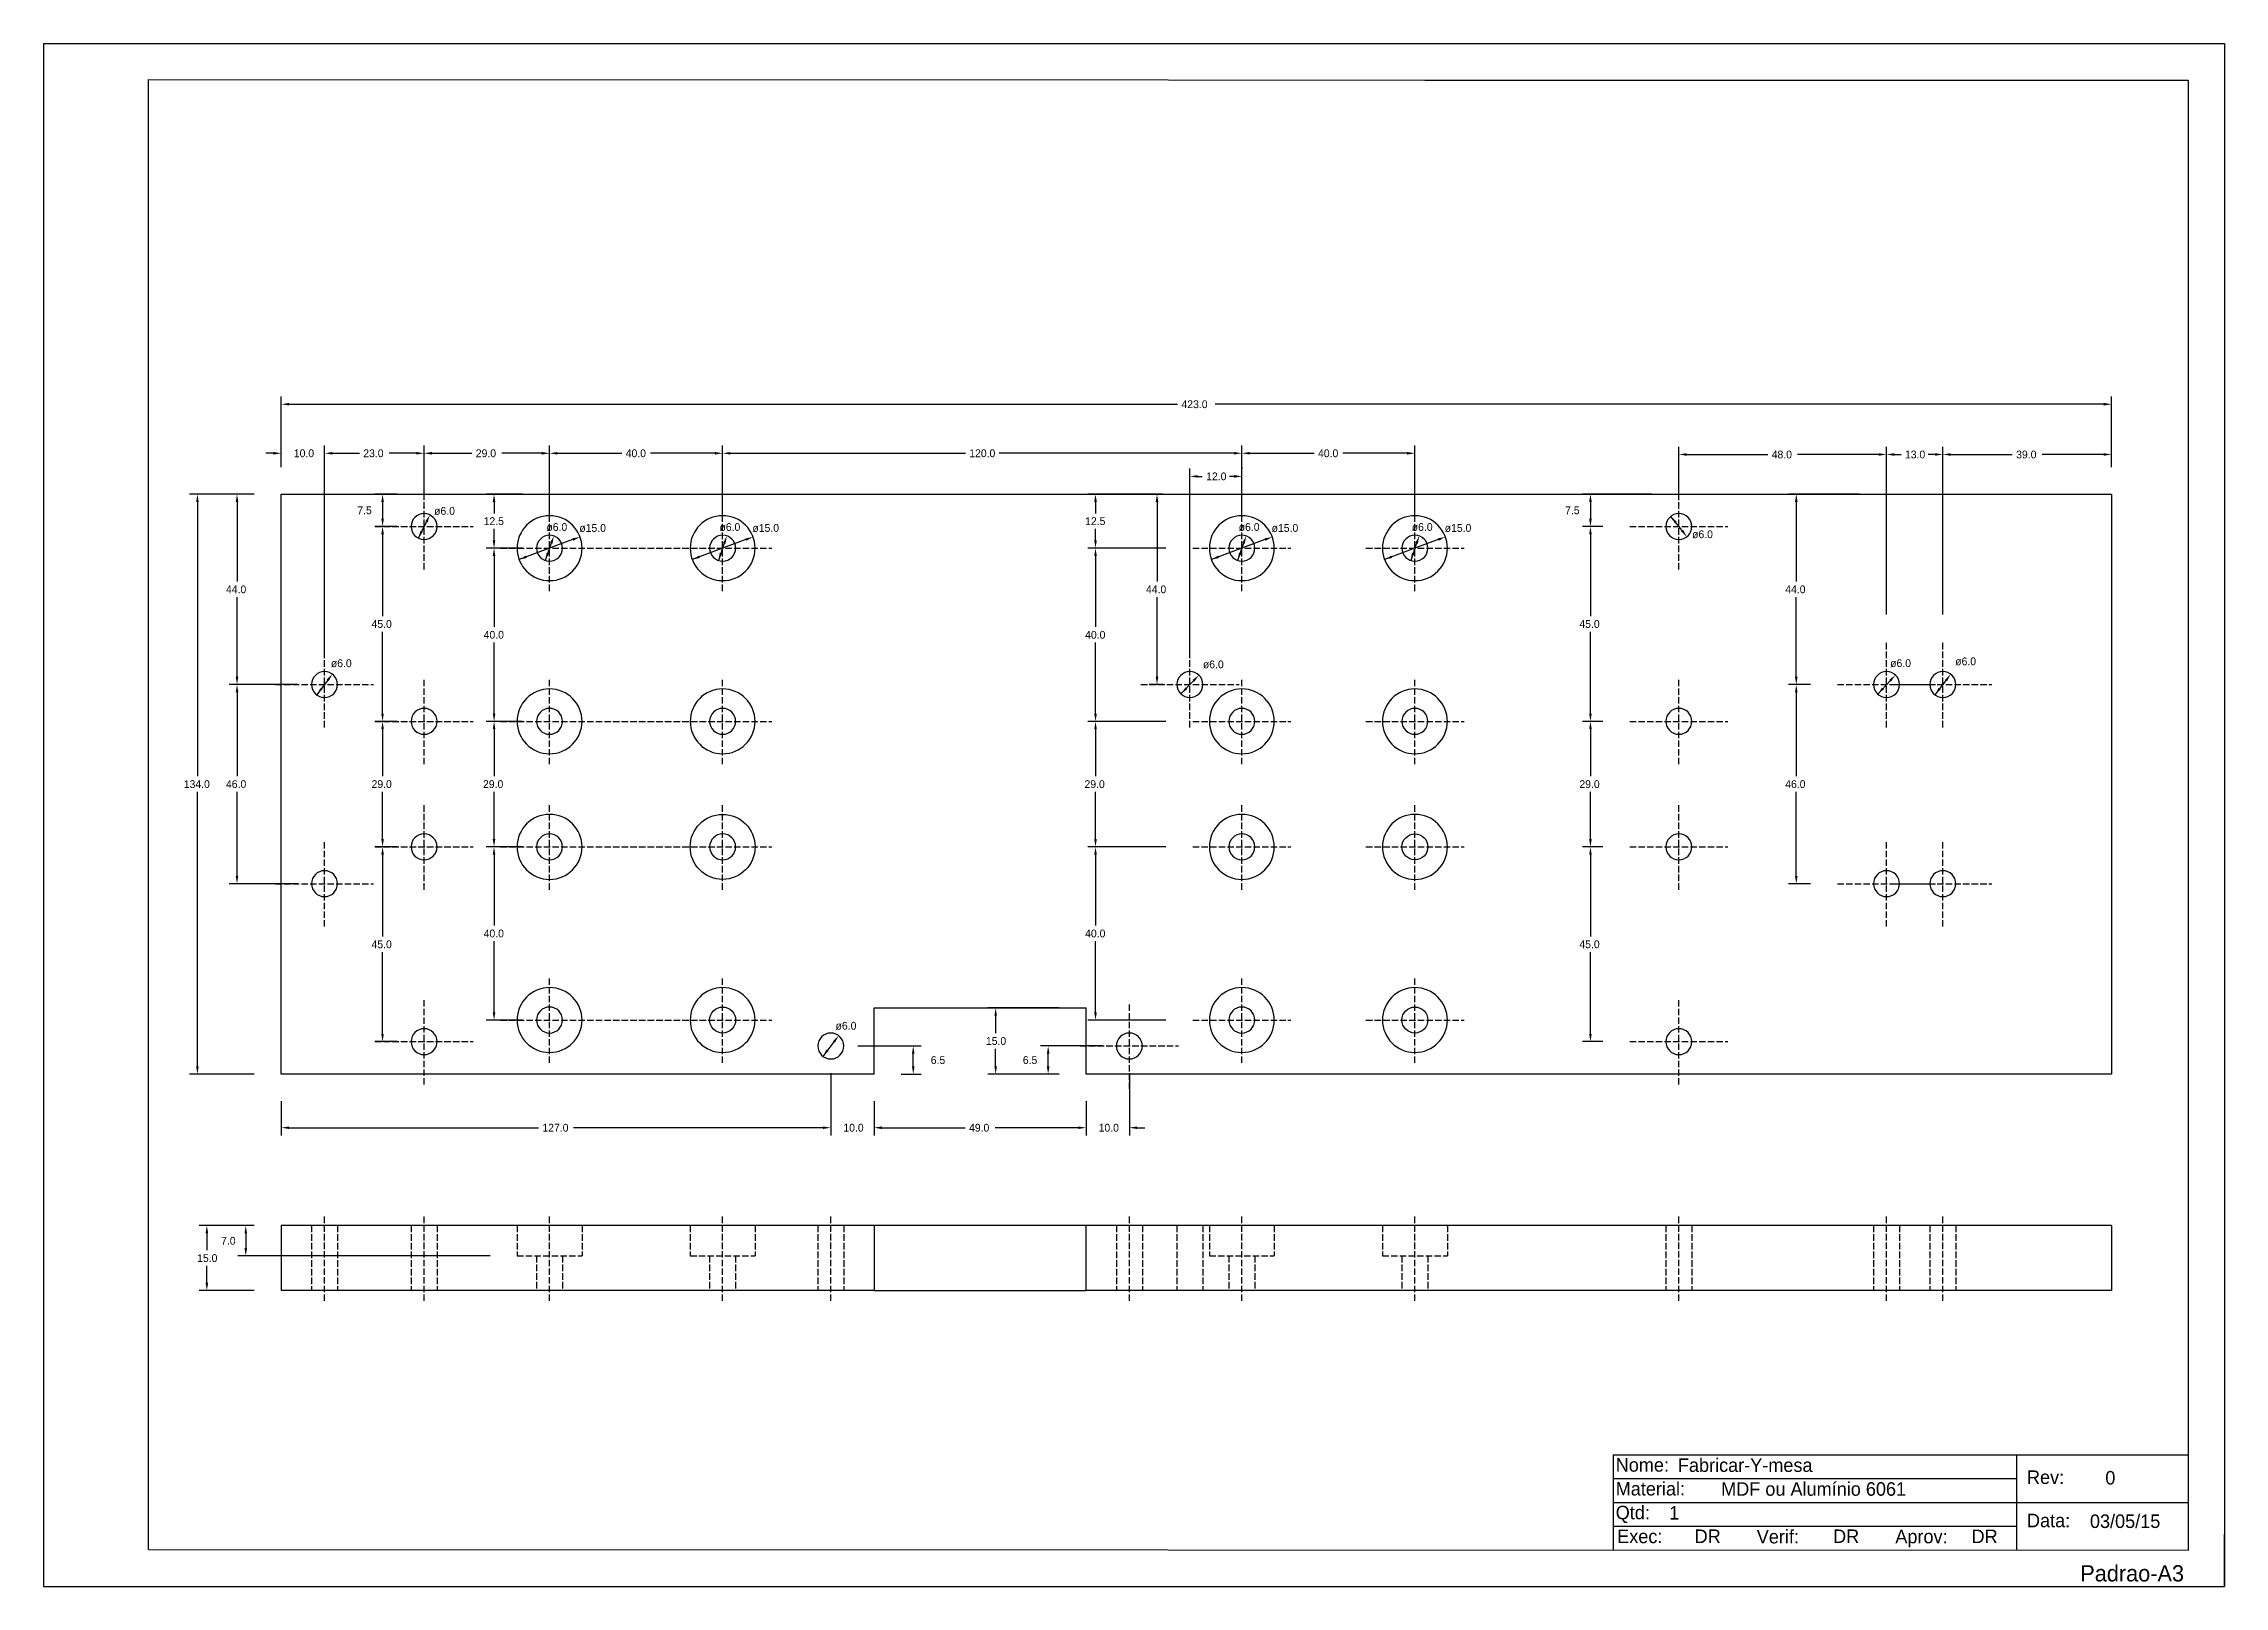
# Model space of a CAD drawing. Extents: x -218 to 449, y -118 to 657.
# Drawn here: x -55 to 449, y -118 to 238 of the extents above; entities that cross this region are included whole.
import ezdxf

# ---------------------------------------------------------------- set-up
doc = ezdxf.new("R2010")
doc.units = 0
for name, pattern in [('AVEVASHORTDASHED', [2, 1.5, -0.5]), ('AVEVASOLID', [2.25, 2.25]), ('AVEVASOLIDXWIDE', [2.25, 2.25])]:
    doc.linetypes.add(name, pattern=pattern)
doc.layers.get('0').update_dxf_attribs({"linetype": 'CONTINUOUS'})
doc.layers.get('DEFPOINTS').update_dxf_attribs({"linetype": 'CONTINUOUS'})
for name, color, linetype in [('-11', 7, 'CONTINUOUS'), ('-300', 7, 'CONTINUOUS'), ('COTAS', 4, 'CONTINUOUS')]:
    doc.layers.add(name, color=color, linetype=linetype)
doc.dimstyles.new('ISO-25', dxfattribs={"dimtxt": 2.5, "dimasz": 2.5, "dimexe": 0.18, "dimexo": 0.625, "dimgap": 0.09, "dimtad": 1, "dimtih": 1, "dimtoh": 1, "dimzin": 0, "dimcen": 0.09, "dimdle": 0.38, "dimazin": 3, "dimtfac": 1, "dimtofl": 0, "dimtmove": 0, "dimatfit": 3})

msp = doc.modelspace()

# ---------------------------------------------------------------- texts
at = {"layer": '-300', "color": 92, "linetype": 'CONTINUOUS'}
for s, p in [('Nome:', (308.4, -91.84)), ('Material:', (308.4, -97.34)), ('Rev:', (403.45, -94.68)), ('Qtd:', (308.4, -102.84)), ('Exec:', (308.74, -108.35)), ('Verif:', (341, -108.41)), ('Aprov:', (373.02, -108.38)), ('Data:', (403.45, -104.68))]:
    msp.add_text(s, height=3.125, dxfattribs=at).set_placement(p)
at = {"layer": '-300', "color": 7, "linetype": 'CONTINUOUS'}
for s, height, p in [('Fabricar-Y-mesa', 3.125, (322.77, -91.9)), ('MDF ou Alumínio 6061', 3.125, (332.77, -97.4)), ('0', 3.13, (421.55, -94.81)), ('1', 3.12, (320.77, -102.9)), ('DR', 3.125, (326.64, -108.32)), ('DR', 3.125, (358.64, -108.32)), ('DR', 3.125, (390.64, -108.35)), ('03/05/15', 3.125, (418, -104.85)), ('Padrao-A3', 3.75, (415.77, -117.2))]:
    msp.add_text(s, height=height, dxfattribs=at).set_placement(p)

# ---------------------------------------------------------------- blocks, each defined once
blk = doc.blocks.new('*D2')
at = {"layer": 'COTAS', "color": 0}
blk.add_line((62.39, 122.63), (61.02, 118.66), dxfattribs=at)
for points in [[(62.68, 122.54), (62.11, 122.73), (62.98, 124.34)], [(61.32, 120.46), (61.89, 120.27), (61.02, 118.66)]]:
    blk.add_solid(points, dxfattribs=at)
at = {"layer": 'DEFPOINTS', "color": 0}
for p in [(62.98, 124.34), (61.02, 118.66)]:
    blk.add_point(p, dxfattribs=at)
at = {"layer": 'COTAS', "color": 0, "linetype": 'CONTINUOUS'}
blk.add_text('ø6.0', height=1.8, dxfattribs=at).set_placement((61.27, 125.5))
blk = doc.blocks.new('*D3')
at = {"layer": 'COTAS', "color": 0}
blk.add_line((67.34, 123.48), (54.97, 118.89), dxfattribs=at)
for points in [[(67.45, 123.2), (67.24, 123.76), (69.03, 124.11)], [(56.55, 119.8), (56.76, 119.24), (54.97, 118.89)]]:
    blk.add_solid(points, dxfattribs=at)
at = {"layer": 'DEFPOINTS', "color": 0}
for p in [(69.03, 124.11), (54.97, 118.89)]:
    blk.add_point(p, dxfattribs=at)
at = {"layer": 'COTAS', "color": 0, "linetype": 'CONTINUOUS'}
blk.add_text('ø15.0', height=1.8, dxfattribs=at).set_placement((68.88, 125.28))
blk = doc.blocks.new('*D4')
at = {"layer": 'COTAS', "color": 0}
blk.add_line((33.54, 127.57), (31.66, 123.82), dxfattribs=at)
for points in [[(33.81, 127.44), (33.27, 127.71), (34.34, 129.18)], [(32.19, 125.56), (32.73, 125.29), (31.66, 123.82)]]:
    blk.add_solid(points, dxfattribs=at)
at = {"layer": 'DEFPOINTS', "color": 0}
for p in [(34.34, 129.18), (31.66, 123.82)]:
    blk.add_point(p, dxfattribs=at)
at = {"layer": 'COTAS', "color": 0, "linetype": 'CONTINUOUS'}
blk.add_text('ø6.0', height=1.8, dxfattribs=at).set_placement((35.32, 129.22))
blk = doc.blocks.new('*D5')
at = {"layer": 'COTAS', "color": 0}
blk.add_line((10.71, 90.96), (8.22, 87.59), dxfattribs=at)
for points in [[(10.95, 90.79), (10.47, 91.14), (11.78, 92.41)], [(9.05, 89.21), (9.53, 88.86), (8.22, 87.59)]]:
    blk.add_solid(points, dxfattribs=at)
at = {"layer": 'DEFPOINTS', "color": 0}
for p in [(11.78, 92.41), (8.22, 87.59)]:
    blk.add_point(p, dxfattribs=at)
at = {"layer": 'COTAS', "color": 0, "linetype": 'CONTINUOUS'}
blk.add_text('ø6.0', height=1.8, dxfattribs=at).set_placement((11.46, 94.02))
blk = doc.blocks.new('*D6')
at = {"layer": 'COTAS', "color": 0}
blk.add_line((127.73, 7.45), (125.18, 4.11), dxfattribs=at)
for points in [[(126.03, 5.73), (126.51, 5.36), (125.18, 4.11)], [(127.97, 7.27), (127.49, 7.64), (128.82, 8.89)]]:
    blk.add_solid(points, dxfattribs=at)
at = {"layer": 'DEFPOINTS', "color": 0}
for p in [(128.82, 8.89), (125.18, 4.11)]:
    blk.add_point(p, dxfattribs=at)
at = {"layer": 'COTAS', "color": 0, "linetype": 'CONTINUOUS'}
blk.add_text('ø6.0', height=1.8, dxfattribs=at).set_placement((128.1, 10.28))
blk = doc.blocks.new('*D8')
at = {"layer": 'COTAS', "color": 0}
for p, q in [((33, 132.75), (33, 145.23)), ((34.8, 143.43), (44.05, 143.43)), ((60.2, 143.43), (50.95, 143.43)), ((62, 127.75), (62, 145.23))]:
    blk.add_line(p, q, dxfattribs=at)
for points in [[(34.8, 143.73), (34.8, 143.13), (33, 143.43)], [(60.2, 143.13), (60.2, 143.73), (62, 143.43)]]:
    blk.add_solid(points, dxfattribs=at)
at = {"layer": 'DEFPOINTS', "color": 0}
for p in [(62, 143.43), (33, 126.5), (62, 121.5)]:
    blk.add_point(p, dxfattribs=at)
at = {"layer": 'COTAS', "color": 0, "linetype": 'CONTINUOUS'}
blk.add_text('29.0', height=1.8, dxfattribs=at).set_placement((44.95, 142.53))
blk = doc.blocks.new('*D9')
at = {"layer": 'COTAS', "color": 0}
for p, q in [((62, 127.75), (62, 145.23)), ((63.8, 143.43), (78.7, 143.43)), ((100.2, 143.43), (85.3, 143.43)), ((102, 127.75), (102, 145.23))]:
    blk.add_line(p, q, dxfattribs=at)
for points in [[(63.8, 143.73), (63.8, 143.13), (62, 143.43)], [(100.2, 143.13), (100.2, 143.73), (102, 143.43)]]:
    blk.add_solid(points, dxfattribs=at)
at = {"layer": 'DEFPOINTS', "color": 0}
for p in [(102, 143.43), (62, 121.5), (102, 121.5)]:
    blk.add_point(p, dxfattribs=at)
at = {"layer": 'COTAS', "color": 0, "linetype": 'CONTINUOUS'}
blk.add_text('40.0', height=1.8, dxfattribs=at).set_placement((79.6, 142.53))
blk = doc.blocks.new('*D10')
at = {"layer": 'COTAS', "color": 0}
for p, q in [((-1.8, 143.43), (-3.6, 143.43)), ((0, 140.25), (0, 145.23)), ((10, 96.25), (10, 145.23)), ((11.8, 143.43), (13.6, 143.43))]:
    blk.add_line(p, q, dxfattribs=at)
for points in [[(-1.8, 143.13), (-1.8, 143.73), (0, 143.43)], [(11.8, 143.73), (11.8, 143.13), (10, 143.43)]]:
    blk.add_solid(points, dxfattribs=at)
at = {"layer": 'DEFPOINTS', "color": 0}
for p in [(10, 143.43), (0, 134), (10, 90)]:
    blk.add_point(p, dxfattribs=at)
at = {"layer": 'COTAS', "color": 0, "linetype": 'CONTINUOUS'}
blk.add_text('10.0', height=1.8, dxfattribs=at).set_placement((2.9, 142.53))
blk = doc.blocks.new('*D11')
at = {"layer": 'COTAS', "color": 0}
for p, q in [((10, 96.25), (10, 145.23)), ((11.8, 143.43), (18.05, 143.43)), ((31.2, 143.43), (24.95, 143.43)), ((33, 132.75), (33, 145.23))]:
    blk.add_line(p, q, dxfattribs=at)
for points in [[(11.8, 143.73), (11.8, 143.13), (10, 143.43)], [(31.2, 143.13), (31.2, 143.73), (33, 143.43)]]:
    blk.add_solid(points, dxfattribs=at)
at = {"layer": 'DEFPOINTS', "color": 0}
for p in [(33, 143.43), (33, 126.5), (10, 90)]:
    blk.add_point(p, dxfattribs=at)
at = {"layer": 'COTAS', "color": 0, "linetype": 'CONTINUOUS'}
blk.add_text('23.0', height=1.8, dxfattribs=at).set_placement((18.95, 142.53))
blk = doc.blocks.new('*D12')
at = {"layer": 'COTAS', "color": 0}
for p, q in [((-6.25, 134), (-12.03, 134)), ((-10.23, 132.2), (-10.23, 113.8)), ((-10.23, 91.8), (-10.23, 110.2)), ((3.75, 90), (-12.03, 90))]:
    blk.add_line(p, q, dxfattribs=at)
for points in [[(-9.93, 132.2), (-10.53, 132.2), (-10.23, 134)], [(-10.53, 91.8), (-9.93, 91.8), (-10.23, 90)]]:
    blk.add_solid(points, dxfattribs=at)
at = {"layer": 'DEFPOINTS', "color": 0}
for p in [(0, 134), (-10.23, 90), (10, 90)]:
    blk.add_point(p, dxfattribs=at)
at = {"layer": 'COTAS', "color": 0, "linetype": 'CONTINUOUS'}
blk.add_text('44.0', height=1.8, dxfattribs=at).set_placement((-12.78, 111.1))
blk = doc.blocks.new('*D13')
at = {"layer": 'COTAS', "color": 0}
for p, q in [((3.75, 90), (-12.03, 90)), ((-10.23, 88.2), (-10.23, 68.8)), ((-10.23, 45.8), (-10.23, 65.2)), ((3.75, 44), (-12.03, 44))]:
    blk.add_line(p, q, dxfattribs=at)
for points in [[(-9.93, 88.2), (-10.53, 88.2), (-10.23, 90)], [(-10.53, 45.8), (-9.93, 45.8), (-10.23, 44)]]:
    blk.add_solid(points, dxfattribs=at)
at = {"layer": 'DEFPOINTS', "color": 0}
for p in [(10, 90), (-10.23, 44), (10, 44)]:
    blk.add_point(p, dxfattribs=at)
at = {"layer": 'COTAS', "color": 0, "linetype": 'CONTINUOUS'}
blk.add_text('46.0', height=1.8, dxfattribs=at).set_placement((-12.78, 66.1))
blk = doc.blocks.new('*D14')
at = {"layer": 'COTAS', "color": 0}
for p, q in [((26.75, 134), (21.61, 134)), ((23.41, 132.2), (23.41, 128.3)), ((26.75, 126.5), (21.61, 126.5))]:
    blk.add_line(p, q, dxfattribs=at)
for points in [[(23.71, 132.2), (23.11, 132.2), (23.41, 134)], [(23.11, 128.3), (23.71, 128.3), (23.41, 126.5)]]:
    blk.add_solid(points, dxfattribs=at)
at = {"layer": 'DEFPOINTS', "color": 0}
for p in [(33, 134), (23.41, 126.5), (33, 126.5)]:
    blk.add_point(p, dxfattribs=at)
at = {"layer": 'COTAS', "color": 0, "linetype": 'CONTINUOUS'}
blk.add_text('7.5', height=1.8, dxfattribs=at).set_placement((17.56, 129.35))
blk = doc.blocks.new('*D15')
at = {"layer": 'COTAS', "color": 0}
for p, q in [((26.75, 126.5), (21.61, 126.5)), ((23.41, 124.7), (23.41, 105.8)), ((23.41, 83.3), (23.41, 102.2)), ((26.75, 81.5), (21.61, 81.5))]:
    blk.add_line(p, q, dxfattribs=at)
for points in [[(23.71, 124.7), (23.11, 124.7), (23.41, 126.5)], [(23.11, 83.3), (23.71, 83.3), (23.41, 81.5)]]:
    blk.add_solid(points, dxfattribs=at)
at = {"layer": 'DEFPOINTS', "color": 0}
for p in [(33, 126.5), (23.41, 81.5), (33, 81.5)]:
    blk.add_point(p, dxfattribs=at)
at = {"layer": 'COTAS', "color": 0, "linetype": 'CONTINUOUS'}
blk.add_text('45.0', height=1.8, dxfattribs=at).set_placement((20.86, 103.1))
blk = doc.blocks.new('*D16')
at = {"layer": 'COTAS', "color": 0}
for p, q in [((26.75, 81.5), (21.61, 81.5)), ((23.41, 79.7), (23.41, 68.8)), ((23.41, 54.3), (23.41, 65.2)), ((26.75, 52.5), (21.61, 52.5))]:
    blk.add_line(p, q, dxfattribs=at)
for points in [[(23.71, 79.7), (23.11, 79.7), (23.41, 81.5)], [(23.11, 54.3), (23.71, 54.3), (23.41, 52.5)]]:
    blk.add_solid(points, dxfattribs=at)
at = {"layer": 'DEFPOINTS', "color": 0}
for p in [(33, 81.5), (23.41, 52.5), (33, 52.5)]:
    blk.add_point(p, dxfattribs=at)
at = {"layer": 'COTAS', "color": 0, "linetype": 'CONTINUOUS'}
blk.add_text('29.0', height=1.8, dxfattribs=at).set_placement((20.86, 66.1))
blk = doc.blocks.new('*D17')
at = {"layer": 'COTAS', "color": 0}
for p, q in [((26.75, 52.5), (21.61, 52.5)), ((23.41, 50.7), (23.41, 31.8)), ((23.41, 9.3), (23.41, 28.2)), ((26.75, 7.5), (21.61, 7.5))]:
    blk.add_line(p, q, dxfattribs=at)
for points in [[(23.71, 50.7), (23.11, 50.7), (23.41, 52.5)], [(23.11, 9.3), (23.71, 9.3), (23.41, 7.5)]]:
    blk.add_solid(points, dxfattribs=at)
at = {"layer": 'DEFPOINTS', "color": 0}
for p in [(33, 52.5), (23.41, 7.5), (33, 7.5)]:
    blk.add_point(p, dxfattribs=at)
at = {"layer": 'COTAS', "color": 0, "linetype": 'CONTINUOUS'}
blk.add_text('45.0', height=1.8, dxfattribs=at).set_placement((20.86, 29.1))
blk = doc.blocks.new('*D18')
at = {"layer": 'COTAS', "color": 0}
for p, q in [((55.75, 134), (47.37, 134)), ((49.17, 132.2), (49.17, 129.55)), ((55.75, 121.5), (47.37, 121.5)), ((49.17, 123.3), (49.17, 125.95))]:
    blk.add_line(p, q, dxfattribs=at)
for points in [[(49.47, 132.2), (48.87, 132.2), (49.17, 134)], [(48.87, 123.3), (49.47, 123.3), (49.17, 121.5)]]:
    blk.add_solid(points, dxfattribs=at)
at = {"layer": 'DEFPOINTS', "color": 0}
for p in [(62, 134), (49.17, 121.5), (62, 121.5)]:
    blk.add_point(p, dxfattribs=at)
at = {"layer": 'COTAS', "color": 0, "linetype": 'CONTINUOUS'}
blk.add_text('12.5', height=1.8, dxfattribs=at).set_placement((46.77, 126.85))
blk = doc.blocks.new('*D19')
at = {"layer": 'COTAS', "color": 0}
for p, q in [((55.75, 121.5), (47.37, 121.5)), ((49.17, 119.7), (49.17, 103.3)), ((49.17, 83.3), (49.17, 99.7)), ((55.75, 81.5), (47.37, 81.5))]:
    blk.add_line(p, q, dxfattribs=at)
for points in [[(49.47, 119.7), (48.87, 119.7), (49.17, 121.5)], [(48.87, 83.3), (49.47, 83.3), (49.17, 81.5)]]:
    blk.add_solid(points, dxfattribs=at)
at = {"layer": 'DEFPOINTS', "color": 0}
for p in [(62, 121.5), (49.17, 81.5), (62, 81.5)]:
    blk.add_point(p, dxfattribs=at)
at = {"layer": 'COTAS', "color": 0, "linetype": 'CONTINUOUS'}
blk.add_text('40.0', height=1.8, dxfattribs=at).set_placement((46.77, 100.6))
blk = doc.blocks.new('*D20')
at = {"layer": 'COTAS', "color": 0}
for p, q in [((55.75, 81.5), (47.37, 81.5)), ((49.17, 79.7), (49.17, 68.8)), ((49.17, 54.3), (49.17, 65.2)), ((55.75, 52.5), (47.37, 52.5))]:
    blk.add_line(p, q, dxfattribs=at)
for points in [[(49.47, 79.7), (48.87, 79.7), (49.17, 81.5)], [(48.87, 54.3), (49.47, 54.3), (49.17, 52.5)]]:
    blk.add_solid(points, dxfattribs=at)
at = {"layer": 'DEFPOINTS', "color": 0}
for p in [(62, 81.5), (49.17, 52.5), (62, 52.5)]:
    blk.add_point(p, dxfattribs=at)
at = {"layer": 'COTAS', "color": 0, "linetype": 'CONTINUOUS'}
blk.add_text('29.0', height=1.8, dxfattribs=at).set_placement((46.62, 66.1))
blk = doc.blocks.new('*D21')
at = {"layer": 'COTAS', "color": 0}
for p, q in [((55.75, 52.5), (47.37, 52.5)), ((49.17, 50.7), (49.17, 34.3)), ((49.17, 14.3), (49.17, 30.7)), ((55.75, 12.5), (47.37, 12.5))]:
    blk.add_line(p, q, dxfattribs=at)
for points in [[(49.47, 50.7), (48.87, 50.7), (49.17, 52.5)], [(48.87, 14.3), (49.47, 14.3), (49.17, 12.5)]]:
    blk.add_solid(points, dxfattribs=at)
at = {"layer": 'DEFPOINTS', "color": 0}
for p in [(62, 52.5), (49.17, 12.5), (62, 12.5)]:
    blk.add_point(p, dxfattribs=at)
at = {"layer": 'COTAS', "color": 0, "linetype": 'CONTINUOUS'}
blk.add_text('40.0', height=1.8, dxfattribs=at).set_placement((46.77, 31.6))
blk = doc.blocks.new('*D22')
at = {"layer": 'COTAS', "color": 0}
for p, q in [((127, 0.25), (127, -14.18)), ((137, -6.25), (137, -14.18)), ((125.2, -12.38), (123.4, -12.38)), ((138.8, -12.38), (140.6, -12.38))]:
    blk.add_line(p, q, dxfattribs=at)
for points in [[(125.2, -12.68), (125.2, -12.08), (127, -12.38)], [(138.8, -12.08), (138.8, -12.68), (137, -12.38)]]:
    blk.add_solid(points, dxfattribs=at)
at = {"layer": 'DEFPOINTS', "color": 0}
for p in [(127, 6.5), (137, 0), (127, -12.38)]:
    blk.add_point(p, dxfattribs=at)
at = {"layer": 'COTAS', "color": 0, "linetype": 'CONTINUOUS'}
blk.add_text('10.0', height=1.8, dxfattribs=at).set_placement((129.9, -13.28))
blk = doc.blocks.new('*D23')
at = {"layer": 'COTAS', "color": 0}
for p, q in [((196, 0.25), (196, -14.18)), ((186, -6.25), (186, -14.18)), ((184.2, -12.38), (182.4, -12.38)), ((197.8, -12.38), (199.6, -12.38))]:
    blk.add_line(p, q, dxfattribs=at)
for points in [[(184.2, -12.68), (184.2, -12.08), (186, -12.38)], [(197.8, -12.08), (197.8, -12.68), (196, -12.38)]]:
    blk.add_solid(points, dxfattribs=at)
at = {"layer": 'DEFPOINTS', "color": 0}
for p in [(196, 6.5), (186, 0), (196, -12.38)]:
    blk.add_point(p, dxfattribs=at)
at = {"layer": 'COTAS', "color": 0, "linetype": 'CONTINUOUS'}
blk.add_text('10.0', height=1.8, dxfattribs=at).set_placement((188.9, -13.28))
blk = doc.blocks.new('*D24')
at = {"layer": 'COTAS', "color": 0}
for p, q in [((127, 0.25), (127, -14.18)), ((0, -6.25), (0, -14.18)), ((1.8, -12.38), (59.45, -12.38)), ((125.2, -12.38), (67.55, -12.38))]:
    blk.add_line(p, q, dxfattribs=at)
for points in [[(1.8, -12.08), (1.8, -12.68), (0, -12.38)], [(125.2, -12.68), (125.2, -12.08), (127, -12.38)]]:
    blk.add_solid(points, dxfattribs=at)
at = {"layer": 'DEFPOINTS', "color": 0}
for p in [(127, 6.5), (0, 0), (0, -12.38)]:
    blk.add_point(p, dxfattribs=at)
at = {"layer": 'COTAS', "color": 0, "linetype": 'CONTINUOUS'}
blk.add_text('127.0', height=1.8, dxfattribs=at).set_placement((60.35, -13.28))
blk = doc.blocks.new('*D25')
at = {"layer": 'COTAS', "color": 0}
for p, q in [((137, -6.25), (137, -14.18)), ((186, -6.25), (186, -14.18)), ((138.8, -12.38), (158.05, -12.38)), ((184.2, -12.38), (164.95, -12.38))]:
    blk.add_line(p, q, dxfattribs=at)
for points in [[(138.8, -12.08), (138.8, -12.68), (137, -12.38)], [(184.2, -12.68), (184.2, -12.08), (186, -12.38)]]:
    blk.add_solid(points, dxfattribs=at)
at = {"layer": 'DEFPOINTS', "color": 0}
for p in [(137, 0), (186, 0), (186, -12.38)]:
    blk.add_point(p, dxfattribs=at)
at = {"layer": 'COTAS', "color": 0, "linetype": 'CONTINUOUS'}
blk.add_text('49.0', height=1.8, dxfattribs=at).set_placement((158.95, -13.28))
blk = doc.blocks.new('*D26')
at = {"layer": 'COTAS', "color": 0}
for p, q in [((133.25, 6.5), (147.85, 6.5)), ((146.05, 1.8), (146.05, 4.7)), ((143.25, 0), (147.85, 0))]:
    blk.add_line(p, q, dxfattribs=at)
for points in [[(146.35, 4.7), (145.75, 4.7), (146.05, 6.5)], [(145.75, 1.8), (146.35, 1.8), (146.05, 0)]]:
    blk.add_solid(points, dxfattribs=at)
at = {"layer": 'DEFPOINTS', "color": 0}
for p in [(127, 6.5), (146.05, 6.5), (137, 0)]:
    blk.add_point(p, dxfattribs=at)
at = {"layer": 'COTAS', "color": 0, "linetype": 'CONTINUOUS'}
blk.add_text('6.5', height=1.8, dxfattribs=at).set_placement((150.1, 2.35))
blk = doc.blocks.new('*D27')
at = {"layer": 'COTAS', "color": 0}
for p, q in [((189.75, 6.5), (175.43, 6.5)), ((179.75, 0), (175.43, 0)), ((177.23, 1.8), (177.23, 4.7))]:
    blk.add_line(p, q, dxfattribs=at)
for points in [[(177.53, 4.7), (176.93, 4.7), (177.23, 6.5)], [(176.93, 1.8), (177.53, 1.8), (177.23, 0)]]:
    blk.add_solid(points, dxfattribs=at)
at = {"layer": 'DEFPOINTS', "color": 0}
for p in [(177.23, 6.5), (196, 6.5), (186, 0)]:
    blk.add_point(p, dxfattribs=at)
at = {"layer": 'COTAS', "color": 0, "linetype": 'CONTINUOUS'}
blk.add_text('6.5', height=1.8, dxfattribs=at).set_placement((171.38, 2.35))
blk = doc.blocks.new('*D28')
at = {"layer": 'COTAS', "color": 0}
for p, q in [((179.75, 15.3), (163.3, 15.3)), ((165.1, 13.5), (165.1, 9.45)), ((165.1, 1.8), (165.1, 5.85)), ((179.75, 0), (163.3, 0))]:
    blk.add_line(p, q, dxfattribs=at)
for points in [[(165.4, 13.5), (164.8, 13.5), (165.1, 15.3)], [(164.8, 1.8), (165.4, 1.8), (165.1, 0)]]:
    blk.add_solid(points, dxfattribs=at)
at = {"layer": 'DEFPOINTS', "color": 0}
for p in [(165.1, 15.3), (186, 15.3), (186, 0)]:
    blk.add_point(p, dxfattribs=at)
at = {"layer": 'COTAS', "color": 0, "linetype": 'CONTINUOUS'}
blk.add_text('15.0', height=1.8, dxfattribs=at).set_placement((162.85, 6.75))
blk = doc.blocks.new('*D29')
at = {"layer": 'COTAS', "color": 0}
blk.add_line((107.34, 123.48), (94.97, 118.89), dxfattribs=at)
for points in [[(107.45, 123.2), (107.24, 123.76), (109.03, 124.11)], [(96.55, 119.8), (96.76, 119.24), (94.97, 118.89)]]:
    blk.add_solid(points, dxfattribs=at)
at = {"layer": 'DEFPOINTS', "color": 0}
for p in [(109.03, 124.11), (94.97, 118.89)]:
    blk.add_point(p, dxfattribs=at)
at = {"layer": 'COTAS', "color": 0, "linetype": 'CONTINUOUS'}
blk.add_text('ø15.0', height=1.8, dxfattribs=at).set_placement((108.88, 125.28))
blk = doc.blocks.new('*D30')
at = {"layer": 'COTAS', "color": 0}
blk.add_line((102.39, 122.63), (101.02, 118.66), dxfattribs=at)
for points in [[(102.68, 122.54), (102.11, 122.73), (102.98, 124.34)], [(101.32, 120.46), (101.89, 120.27), (101.02, 118.66)]]:
    blk.add_solid(points, dxfattribs=at)
at = {"layer": 'DEFPOINTS', "color": 0}
for p in [(102.98, 124.34), (101.02, 118.66)]:
    blk.add_point(p, dxfattribs=at)
at = {"layer": 'COTAS', "color": 0, "linetype": 'CONTINUOUS'}
blk.add_text('ø6.0', height=1.8, dxfattribs=at).set_placement((101.27, 125.5))
blk = doc.blocks.new('*D31')
at = {"layer": 'COTAS', "color": 0}
blk.add_line((227.34, 123.48), (214.97, 118.89), dxfattribs=at)
for points in [[(227.45, 123.2), (227.24, 123.76), (229.03, 124.11)], [(216.55, 119.8), (216.76, 119.24), (214.97, 118.89)]]:
    blk.add_solid(points, dxfattribs=at)
at = {"layer": 'DEFPOINTS', "color": 0}
for p in [(229.03, 124.11), (214.97, 118.89)]:
    blk.add_point(p, dxfattribs=at)
at = {"layer": 'COTAS', "color": 0, "linetype": 'CONTINUOUS'}
blk.add_text('ø15.0', height=1.8, dxfattribs=at).set_placement((228.88, 125.28))
blk = doc.blocks.new('*D32')
at = {"layer": 'COTAS', "color": 0}
blk.add_line((222.39, 122.63), (221.02, 118.66), dxfattribs=at)
for points in [[(222.68, 122.54), (222.11, 122.73), (222.98, 124.34)], [(221.32, 120.46), (221.89, 120.27), (221.02, 118.66)]]:
    blk.add_solid(points, dxfattribs=at)
at = {"layer": 'DEFPOINTS', "color": 0}
for p in [(222.98, 124.34), (221.02, 118.66)]:
    blk.add_point(p, dxfattribs=at)
at = {"layer": 'COTAS', "color": 0, "linetype": 'CONTINUOUS'}
blk.add_text('ø6.0', height=1.8, dxfattribs=at).set_placement((221.27, 125.5))
blk = doc.blocks.new('*D33')
at = {"layer": 'COTAS', "color": 0}
blk.add_line((267.34, 123.48), (254.97, 118.89), dxfattribs=at)
for points in [[(267.45, 123.2), (267.24, 123.76), (269.03, 124.11)], [(256.55, 119.8), (256.76, 119.24), (254.97, 118.89)]]:
    blk.add_solid(points, dxfattribs=at)
at = {"layer": 'DEFPOINTS', "color": 0}
for p in [(269.03, 124.11), (254.97, 118.89)]:
    blk.add_point(p, dxfattribs=at)
at = {"layer": 'COTAS', "color": 0, "linetype": 'CONTINUOUS'}
blk.add_text('ø15.0', height=1.8, dxfattribs=at).set_placement((268.88, 125.28))
blk = doc.blocks.new('*D34')
at = {"layer": 'COTAS', "color": 0}
blk.add_line((262.39, 122.63), (261.02, 118.66), dxfattribs=at)
for points in [[(262.68, 122.54), (262.11, 122.73), (262.98, 124.34)], [(261.32, 120.46), (261.89, 120.27), (261.02, 118.66)]]:
    blk.add_solid(points, dxfattribs=at)
at = {"layer": 'DEFPOINTS', "color": 0}
for p in [(262.98, 124.34), (261.02, 118.66)]:
    blk.add_point(p, dxfattribs=at)
at = {"layer": 'COTAS', "color": 0, "linetype": 'CONTINUOUS'}
blk.add_text('ø6.0', height=1.8, dxfattribs=at).set_placement((261.27, 125.5))
blk = doc.blocks.new('*D35')
at = {"layer": 'COTAS', "color": 0}
blk.add_line((210.83, 90.87), (207.93, 87.83), dxfattribs=at)
for points in [[(211.04, 90.66), (210.61, 91.08), (212.07, 92.17)], [(208.96, 89.34), (209.39, 88.92), (207.93, 87.83)]]:
    blk.add_solid(points, dxfattribs=at)
at = {"layer": 'DEFPOINTS', "color": 0}
for p in [(212.07, 92.17), (207.93, 87.83)]:
    blk.add_point(p, dxfattribs=at)
at = {"layer": 'COTAS', "color": 0, "linetype": 'CONTINUOUS'}
blk.add_text('ø6.0', height=1.8, dxfattribs=at).set_placement((212.99, 93.76))
blk = doc.blocks.new('*D36')
at = {"layer": 'COTAS', "color": 0}
blk.add_line((323.74, 125.56), (321.15, 128.86), dxfattribs=at)
for points in [[(322.5, 127.63), (322.02, 127.26), (321.15, 128.86)], [(323.5, 125.37), (323.98, 125.74), (324.85, 124.14)]]:
    blk.add_solid(points, dxfattribs=at)
at = {"layer": 'DEFPOINTS', "color": 0}
for p in [(321.15, 128.86), (324.85, 124.14)]:
    blk.add_point(p, dxfattribs=at)
at = {"layer": 'COTAS', "color": 0, "linetype": 'CONTINUOUS'}
blk.add_text('ø6.0', height=1.8, dxfattribs=at).set_placement((326.05, 123.82))
blk = doc.blocks.new('*D37')
at = {"layer": 'COTAS', "color": 0}
blk.add_line((371.82, 90.88), (368.96, 87.8), dxfattribs=at)
for points in [[(372.04, 90.67), (371.6, 91.08), (373.04, 92.2)], [(369.96, 89.33), (370.4, 88.92), (368.96, 87.8)]]:
    blk.add_solid(points, dxfattribs=at)
at = {"layer": 'DEFPOINTS', "color": 0}
for p in [(373.04, 92.2), (368.96, 87.8)]:
    blk.add_point(p, dxfattribs=at)
at = {"layer": 'COTAS', "color": 0, "linetype": 'CONTINUOUS'}
blk.add_text('ø6.0', height=1.8, dxfattribs=at).set_placement((371.83, 94.04))
blk = doc.blocks.new('*D38')
at = {"layer": 'COTAS', "color": 0}
blk.add_line((384.73, 90.95), (382.17, 87.63), dxfattribs=at)
for points in [[(384.97, 90.77), (384.5, 91.13), (385.83, 92.37)], [(383.03, 89.23), (383.5, 88.87), (382.17, 87.63)]]:
    blk.add_solid(points, dxfattribs=at)
at = {"layer": 'DEFPOINTS', "color": 0}
for p in [(385.83, 92.37), (382.17, 87.63)]:
    blk.add_point(p, dxfattribs=at)
at = {"layer": 'COTAS', "color": 0, "linetype": 'CONTINUOUS'}
blk.add_text('ø6.0', height=1.8, dxfattribs=at).set_placement((386.86, 94.46))
blk = doc.blocks.new('*D39')
at = {"layer": 'COTAS', "color": 0}
for p, q in [((102, 127.75), (102, 145.23)), ((103.8, 143.43), (158.1, 143.43)), ((220.2, 143.43), (165.9, 143.43)), ((222, 127.75), (222, 145.23))]:
    blk.add_line(p, q, dxfattribs=at)
for points in [[(103.8, 143.73), (103.8, 143.13), (102, 143.43)], [(220.2, 143.13), (220.2, 143.73), (222, 143.43)]]:
    blk.add_solid(points, dxfattribs=at)
at = {"layer": 'DEFPOINTS', "color": 0}
for p in [(222, 143.43), (102, 121.5), (222, 121.5)]:
    blk.add_point(p, dxfattribs=at)
at = {"layer": 'COTAS', "color": 0, "linetype": 'CONTINUOUS'}
blk.add_text('120.0', height=1.8, dxfattribs=at).set_placement((159, 142.53))
blk = doc.blocks.new('*D40')
at = {"layer": 'COTAS', "color": 0}
for p, q in [((222, 127.75), (222, 145.23)), ((223.8, 143.43), (238.7, 143.43)), ((260.2, 143.43), (245.3, 143.43)), ((262, 127.75), (262, 145.23))]:
    blk.add_line(p, q, dxfattribs=at)
for points in [[(223.8, 143.73), (223.8, 143.13), (222, 143.43)], [(260.2, 143.13), (260.2, 143.73), (262, 143.43)]]:
    blk.add_solid(points, dxfattribs=at)
at = {"layer": 'DEFPOINTS', "color": 0}
for p in [(262, 143.43), (222, 121.5), (262, 121.5)]:
    blk.add_point(p, dxfattribs=at)
at = {"layer": 'COTAS', "color": 0, "linetype": 'CONTINUOUS'}
blk.add_text('40.0', height=1.8, dxfattribs=at).set_placement((239.6, 142.53))
blk = doc.blocks.new('*D41')
at = {"layer": 'COTAS', "color": 0}
for p, q in [((210, 96.25), (210, 139.89)), ((211.8, 138.09), (212.85, 138.09)), ((220.2, 138.09), (219.15, 138.09)), ((222, 140.25), (222, 139.89))]:
    blk.add_line(p, q, dxfattribs=at)
for points in [[(211.8, 138.39), (211.8, 137.79), (210, 138.09)], [(220.2, 137.79), (220.2, 138.39), (222, 138.09)]]:
    blk.add_solid(points, dxfattribs=at)
at = {"layer": 'DEFPOINTS', "color": 0}
for p in [(210, 138.09), (222, 134), (210, 90)]:
    blk.add_point(p, dxfattribs=at)
at = {"layer": 'COTAS', "color": 0, "linetype": 'CONTINUOUS'}
blk.add_text('12.0', height=1.8, dxfattribs=at).set_placement((213.75, 137.19))
blk = doc.blocks.new('*D42')
at = {"layer": 'COTAS', "color": 0}
for p, q in [((203.75, 134), (186.38, 134)), ((188.18, 132.2), (188.18, 129.55)), ((204.41, 121.5), (186.38, 121.5)), ((188.18, 123.3), (188.18, 125.95))]:
    blk.add_line(p, q, dxfattribs=at)
for points in [[(188.48, 132.2), (187.88, 132.2), (188.18, 134)], [(187.88, 123.3), (188.48, 123.3), (188.18, 121.5)]]:
    blk.add_solid(points, dxfattribs=at)
at = {"layer": 'DEFPOINTS', "color": 0}
for p in [(210, 134), (188.18, 121.5), (210.66, 121.5)]:
    blk.add_point(p, dxfattribs=at)
at = {"layer": 'COTAS', "color": 0, "linetype": 'CONTINUOUS'}
blk.add_text('12.5', height=1.8, dxfattribs=at).set_placement((185.78, 126.85))
blk = doc.blocks.new('*D43')
at = {"layer": 'COTAS', "color": 0}
for p, q in [((204.41, 121.5), (186.38, 121.5)), ((188.18, 119.7), (188.18, 103.3)), ((188.18, 83.3), (188.18, 99.7)), ((204.41, 81.5), (186.38, 81.5))]:
    blk.add_line(p, q, dxfattribs=at)
for points in [[(188.48, 119.7), (187.88, 119.7), (188.18, 121.5)], [(187.88, 83.3), (188.48, 83.3), (188.18, 81.5)]]:
    blk.add_solid(points, dxfattribs=at)
at = {"layer": 'DEFPOINTS', "color": 0}
for p in [(210.66, 121.5), (188.18, 81.5), (210.66, 81.5)]:
    blk.add_point(p, dxfattribs=at)
at = {"layer": 'COTAS', "color": 0, "linetype": 'CONTINUOUS'}
blk.add_text('40.0', height=1.8, dxfattribs=at).set_placement((185.78, 100.6))
blk = doc.blocks.new('*D44')
at = {"layer": 'COTAS', "color": 0}
for p, q in [((204.41, 81.5), (186.38, 81.5)), ((188.18, 79.7), (188.18, 68.8)), ((188.18, 54.3), (188.18, 65.2)), ((204.41, 52.5), (186.38, 52.5))]:
    blk.add_line(p, q, dxfattribs=at)
for points in [[(188.48, 79.7), (187.88, 79.7), (188.18, 81.5)], [(187.88, 54.3), (188.48, 54.3), (188.18, 52.5)]]:
    blk.add_solid(points, dxfattribs=at)
at = {"layer": 'DEFPOINTS', "color": 0}
for p in [(210.66, 81.5), (188.18, 52.5), (210.66, 52.5)]:
    blk.add_point(p, dxfattribs=at)
at = {"layer": 'COTAS', "color": 0, "linetype": 'CONTINUOUS'}
blk.add_text('29.0', height=1.8, dxfattribs=at).set_placement((185.63, 66.1))
blk = doc.blocks.new('*D45')
at = {"layer": 'COTAS', "color": 0}
for p, q in [((204.41, 52.5), (186.38, 52.5)), ((188.18, 50.7), (188.18, 34.3)), ((188.18, 14.3), (188.18, 30.7)), ((204.41, 12.5), (186.38, 12.5))]:
    blk.add_line(p, q, dxfattribs=at)
for points in [[(188.48, 50.7), (187.88, 50.7), (188.18, 52.5)], [(187.88, 14.3), (188.48, 14.3), (188.18, 12.5)]]:
    blk.add_solid(points, dxfattribs=at)
at = {"layer": 'DEFPOINTS', "color": 0}
for p in [(210.66, 52.5), (188.18, 12.5), (210.66, 12.5)]:
    blk.add_point(p, dxfattribs=at)
at = {"layer": 'COTAS', "color": 0, "linetype": 'CONTINUOUS'}
blk.add_text('40.0', height=1.8, dxfattribs=at).set_placement((185.78, 31.6))
blk = doc.blocks.new('*D46')
at = {"layer": 'COTAS', "color": 0}
for p, q in [((203.75, 134), (200.59, 134)), ((202.39, 132.2), (202.39, 113.8)), ((202.39, 91.8), (202.39, 110.2)), ((203.75, 90), (200.59, 90))]:
    blk.add_line(p, q, dxfattribs=at)
for points in [[(202.69, 132.2), (202.09, 132.2), (202.39, 134)], [(202.09, 91.8), (202.69, 91.8), (202.39, 90)]]:
    blk.add_solid(points, dxfattribs=at)
at = {"layer": 'DEFPOINTS', "color": 0}
for p in [(210, 134), (202.39, 90), (210, 90)]:
    blk.add_point(p, dxfattribs=at)
at = {"layer": 'COTAS', "color": 0, "linetype": 'CONTINUOUS'}
blk.add_text('44.0', height=1.8, dxfattribs=at).set_placement((199.84, 111.1))
blk = doc.blocks.new('*D47')
at = {"layer": 'COTAS', "color": 0}
for p, q in [((384, 106.15), (384, 144.95)), ((385.8, 143.15), (400.05, 143.15)), ((421.2, 143.15), (406.95, 143.15)), ((423, 140.25), (423, 144.95))]:
    blk.add_line(p, q, dxfattribs=at)
for points in [[(385.8, 143.45), (385.8, 142.85), (384, 143.15)], [(421.2, 142.85), (421.2, 143.45), (423, 143.15)]]:
    blk.add_solid(points, dxfattribs=at)
at = {"layer": 'DEFPOINTS', "color": 0}
for p in [(384, 143.15), (423, 134), (384, 99.9)]:
    blk.add_point(p, dxfattribs=at)
at = {"layer": 'COTAS', "color": 0, "linetype": 'CONTINUOUS'}
blk.add_text('39.0', height=1.8, dxfattribs=at).set_placement((400.95, 142.25))
blk = doc.blocks.new('*D48')
at = {"layer": 'COTAS', "color": 0}
for p, q in [((371, 106.15), (371, 144.95)), ((372.8, 143.15), (374.35, 143.15)), ((382.2, 143.15), (380.65, 143.15)), ((384, 106.15), (384, 144.95))]:
    blk.add_line(p, q, dxfattribs=at)
for points in [[(372.8, 143.45), (372.8, 142.85), (371, 143.15)], [(382.2, 142.85), (382.2, 143.45), (384, 143.15)]]:
    blk.add_solid(points, dxfattribs=at)
at = {"layer": 'DEFPOINTS', "color": 0}
for p in [(371, 143.15), (371, 99.9), (384, 99.9)]:
    blk.add_point(p, dxfattribs=at)
at = {"layer": 'COTAS', "color": 0, "linetype": 'CONTINUOUS'}
blk.add_text('13.0', height=1.8, dxfattribs=at).set_placement((375.25, 142.25))
blk = doc.blocks.new('*D49')
at = {"layer": 'COTAS', "color": 0}
for p, q in [((323, 132.75), (323, 144.95)), ((324.8, 143.15), (343.55, 143.15)), ((369.2, 143.15), (350.45, 143.15)), ((371, 106.15), (371, 144.95))]:
    blk.add_line(p, q, dxfattribs=at)
for points in [[(324.8, 143.45), (324.8, 142.85), (323, 143.15)], [(369.2, 142.85), (369.2, 143.45), (371, 143.15)]]:
    blk.add_solid(points, dxfattribs=at)
at = {"layer": 'DEFPOINTS', "color": 0}
for p in [(323, 143.15), (323, 126.5), (371, 99.9)]:
    blk.add_point(p, dxfattribs=at)
at = {"layer": 'COTAS', "color": 0, "linetype": 'CONTINUOUS'}
blk.add_text('48.0', height=1.8, dxfattribs=at).set_placement((344.45, 142.25))
blk = doc.blocks.new('*D52')
at = {"layer": 'COTAS', "color": 0}
for p, q in [((364.75, 134), (348.33, 134)), ((350.13, 132.2), (350.13, 113.8)), ((350.13, 91.8), (350.13, 110.2)), ((353.41, 90), (348.33, 90))]:
    blk.add_line(p, q, dxfattribs=at)
for points in [[(350.43, 132.2), (349.83, 132.2), (350.13, 134)], [(349.83, 91.8), (350.43, 91.8), (350.13, 90)]]:
    blk.add_solid(points, dxfattribs=at)
at = {"layer": 'DEFPOINTS', "color": 0}
for p in [(350.13, 134), (371, 134), (359.66, 90)]:
    blk.add_point(p, dxfattribs=at)
at = {"layer": 'COTAS', "color": 0, "linetype": 'CONTINUOUS'}
blk.add_text('44.0', height=1.8, dxfattribs=at).set_placement((347.58, 111.1))
blk = doc.blocks.new('*D53')
at = {"layer": 'COTAS', "color": 0}
for p, q in [((353.41, 90), (348.33, 90)), ((350.13, 88.2), (350.13, 68.8)), ((350.13, 45.8), (350.13, 65.2)), ((353.41, 44), (348.33, 44))]:
    blk.add_line(p, q, dxfattribs=at)
for points in [[(350.43, 88.2), (349.83, 88.2), (350.13, 90)], [(349.83, 45.8), (350.43, 45.8), (350.13, 44)]]:
    blk.add_solid(points, dxfattribs=at)
at = {"layer": 'DEFPOINTS', "color": 0}
for p in [(350.13, 90), (359.66, 90), (359.66, 44)]:
    blk.add_point(p, dxfattribs=at)
at = {"layer": 'COTAS', "color": 0, "linetype": 'CONTINUOUS'}
blk.add_text('46.0', height=1.8, dxfattribs=at).set_placement((347.58, 66.1))
blk = doc.blocks.new('*D54')
at = {"layer": 'COTAS', "color": 0}
for p, q in [((316.75, 134), (300.76, 134)), ((302.56, 132.2), (302.56, 128.3)), ((305.41, 126.5), (300.76, 126.5))]:
    blk.add_line(p, q, dxfattribs=at)
for points in [[(302.86, 132.2), (302.26, 132.2), (302.56, 134)], [(302.26, 128.3), (302.86, 128.3), (302.56, 126.5)]]:
    blk.add_solid(points, dxfattribs=at)
at = {"layer": 'DEFPOINTS', "color": 0}
for p in [(323, 134), (302.56, 126.5), (311.66, 126.5)]:
    blk.add_point(p, dxfattribs=at)
at = {"layer": 'COTAS', "color": 0, "linetype": 'CONTINUOUS'}
blk.add_text('7.5', height=1.8, dxfattribs=at).set_placement((296.71, 129.35))
blk = doc.blocks.new('*D55')
at = {"layer": 'COTAS', "color": 0}
for p, q in [((305.41, 126.5), (300.76, 126.5)), ((302.56, 124.7), (302.56, 105.8)), ((302.56, 83.3), (302.56, 102.2)), ((305.41, 81.5), (300.76, 81.5))]:
    blk.add_line(p, q, dxfattribs=at)
for points in [[(302.86, 124.7), (302.26, 124.7), (302.56, 126.5)], [(302.26, 83.3), (302.86, 83.3), (302.56, 81.5)]]:
    blk.add_solid(points, dxfattribs=at)
at = {"layer": 'DEFPOINTS', "color": 0}
for p in [(311.66, 126.5), (302.56, 81.5), (311.66, 81.5)]:
    blk.add_point(p, dxfattribs=at)
at = {"layer": 'COTAS', "color": 0, "linetype": 'CONTINUOUS'}
blk.add_text('45.0', height=1.8, dxfattribs=at).set_placement((300.01, 103.1))
blk = doc.blocks.new('*D56')
at = {"layer": 'COTAS', "color": 0}
for p, q in [((305.41, 81.5), (300.76, 81.5)), ((302.56, 79.7), (302.56, 68.8)), ((302.56, 54.3), (302.56, 65.2)), ((305.41, 52.5), (300.76, 52.5))]:
    blk.add_line(p, q, dxfattribs=at)
for points in [[(302.86, 79.7), (302.26, 79.7), (302.56, 81.5)], [(302.26, 54.3), (302.86, 54.3), (302.56, 52.5)]]:
    blk.add_solid(points, dxfattribs=at)
at = {"layer": 'DEFPOINTS', "color": 0}
for p in [(311.66, 81.5), (302.56, 52.5), (311.66, 52.5)]:
    blk.add_point(p, dxfattribs=at)
at = {"layer": 'COTAS', "color": 0, "linetype": 'CONTINUOUS'}
blk.add_text('29.0', height=1.8, dxfattribs=at).set_placement((300.01, 66.1))
blk = doc.blocks.new('*D57')
at = {"layer": 'COTAS', "color": 0}
for p, q in [((305.41, 52.5), (300.76, 52.5)), ((302.56, 50.7), (302.56, 31.8)), ((302.56, 9.3), (302.56, 28.2)), ((305.41, 7.5), (300.76, 7.5))]:
    blk.add_line(p, q, dxfattribs=at)
for points in [[(302.86, 50.7), (302.26, 50.7), (302.56, 52.5)], [(302.26, 9.3), (302.86, 9.3), (302.56, 7.5)]]:
    blk.add_solid(points, dxfattribs=at)
at = {"layer": 'DEFPOINTS', "color": 0}
for p in [(311.66, 52.5), (302.56, 7.5), (311.66, 7.5)]:
    blk.add_point(p, dxfattribs=at)
at = {"layer": 'COTAS', "color": 0, "linetype": 'CONTINUOUS'}
blk.add_text('45.0', height=1.8, dxfattribs=at).set_placement((300.01, 29.1))
blk = doc.blocks.new('*D58')
at = {"layer": 'COTAS', "color": 0}
for p, q in [((-6.25, -35), (-19, -35)), ((-17.2, -36.8), (-17.2, -40.7)), ((-17.2, -48.2), (-17.2, -44.3)), ((-6.25, -50), (-19, -50))]:
    blk.add_line(p, q, dxfattribs=at)
for points in [[(-16.9, -36.8), (-17.5, -36.8), (-17.2, -35)], [(-17.5, -48.2), (-16.9, -48.2), (-17.2, -50)]]:
    blk.add_solid(points, dxfattribs=at)
at = {"layer": 'DEFPOINTS', "color": 0}
for p in [(-17.2, -35), (0, -35), (0, -50)]:
    blk.add_point(p, dxfattribs=at)
at = {"layer": 'COTAS', "color": 0, "linetype": 'CONTINUOUS'}
blk.add_text('15.0', height=1.8, dxfattribs=at).set_placement((-19.45, -43.4))
blk = doc.blocks.new('*D59')
at = {"layer": 'COTAS', "color": 0}
for p, q in [((-6.25, -35), (-10.01, -35)), ((-8.21, -36.8), (-8.21, -40.2)), ((48.25, -42), (-10.01, -42))]:
    blk.add_line(p, q, dxfattribs=at)
for points in [[(-7.91, -36.8), (-8.51, -36.8), (-8.21, -35)], [(-8.51, -40.2), (-7.91, -40.2), (-8.21, -42)]]:
    blk.add_solid(points, dxfattribs=at)
at = {"layer": 'DEFPOINTS', "color": 0}
for p in [(0, -35), (-8.21, -42), (54.5, -42)]:
    blk.add_point(p, dxfattribs=at)
at = {"layer": 'COTAS', "color": 0, "linetype": 'CONTINUOUS'}
blk.add_text('7.0', height=1.8, dxfattribs=at).set_placement((-13.91, -39.4))
blk = doc.blocks.new('*D62')
at = {"layer": 'COTAS', "color": 0}
for p, q in [((-6.25, 134), (-21.18, 134)), ((-19.38, 132.2), (-19.38, 68.8)), ((-19.38, 1.8), (-19.38, 65.2)), ((-6.25, 0), (-21.18, 0))]:
    blk.add_line(p, q, dxfattribs=at)
for points in [[(-19.08, 132.2), (-19.68, 132.2), (-19.38, 134)], [(-19.68, 1.8), (-19.08, 1.8), (-19.38, 0)]]:
    blk.add_solid(points, dxfattribs=at)
at = {"layer": 'DEFPOINTS', "color": 0}
for p in [(0, 134), (-19.38, 0), (0, 0)]:
    blk.add_point(p, dxfattribs=at)
at = {"layer": 'COTAS', "color": 0, "linetype": 'CONTINUOUS'}
blk.add_text('134.0', height=1.8, dxfattribs=at).set_placement((-22.53, 66.1))
blk = doc.blocks.new('*D63')
at = {"layer": 'COTAS', "color": 0}
for p, q in [((0, 140.25), (0, 156.56)), ((423, 140.25), (423, 156.56)), ((1.8, 154.76), (207.15, 154.76)), ((421.2, 154.76), (215.85, 154.76))]:
    blk.add_line(p, q, dxfattribs=at)
for points in [[(1.8, 155.06), (1.8, 154.46), (0, 154.76)], [(421.2, 154.46), (421.2, 155.06), (423, 154.76)]]:
    blk.add_solid(points, dxfattribs=at)
at = {"layer": 'DEFPOINTS', "color": 0}
for p in [(423, 154.76), (0, 134), (423, 134)]:
    blk.add_point(p, dxfattribs=at)
at = {"layer": 'COTAS', "color": 0, "linetype": 'CONTINUOUS'}
blk.add_text('423.0', height=1.8, dxfattribs=at).set_placement((208.05, 153.86))

# ---------------------------------------------------------------- dimensions: what is measured, and where the dimension line sits
at = {"layer": 'COTAS'}
for base, p1, p2, picture, middle in [((423, 154.76), (0, 134), (423, 134), '*D63', (211.5, 154.76)), ((10, 143.43), (0, 134), (10, 90), '*D10', (5, 143.43)), ((33, 143.43), (10, 90), (33, 126.5), '*D11', (21.5, 143.43)), ((62, 143.43), (33, 126.5), (62, 121.5), '*D8', (47.5, 143.43)), ((102, 143.43), (62, 121.5), (102, 121.5), '*D9', (82, 143.43)), ((222, 143.43), (102, 121.5), (222, 121.5, 11), '*D39', (162, 143.43)), ((262, 143.43), (222, 121.5, 11), (262, 121.5), '*D40', (242, 143.43)), ((323, 143.15), (371, 99.9), (323, 126.5), '*D49', (347, 143.15)), ((371, 143.15), (384, 99.9), (371, 99.9), '*D48', (377.5, 143.15)), ((384, 143.15), (423, 134), (384, 99.9), '*D47', (403.5, 143.15)), ((210, 138.09), (222, 134), (210, 90), '*D41', (216, 138.09)), ((0, -12.38), (127, 6.5), (0, 0), '*D24', (63.5, -12.38)), ((127, -12.38), (137, 0), (127, 6.5), '*D22', (132, -12.38)), ((196, -12.38), (186, 0), (196, 6.5), '*D23', (191, -12.38)), ((186, -12.38), (137, 0), (186, 0), '*D25', (161.5, -12.38))]:
    dim = msp.add_linear_dim(base=base, p1=p1, p2=p2, dimstyle='ISO-25', override={"dimscale": 10, "dimtxt": 0.18, "dimasz": 0.18, "dimexe": 0.18, "dimgap": 0.09, "dimtad": 0, "dimdec": 1, "dimcen": 0.09, "dimdle": 0.38, "dimtmove": 2}, dxfattribs=at)
    dim.commit()
    dim.dimension.update_dxf_attribs({"geometry": picture, "text_midpoint": middle})
for base, p1, p2, picture, middle in [((-19.38, 0), (0, 134), (0, 0), '*D62', (-19.38, 67)), ((-10.23, 90), (0, 134), (10, 90), '*D12', (-10.23, 112)), ((23.41, 126.5), (33, 134), (33, 126.5), '*D14', (19.36, 130.25)), ((49.17, 121.5), (62, 134), (62, 121.5), '*D18', (49.17, 127.75)), ((188.18, 121.5), (210, 134), (210.66, 121.5), '*D42', (188.18, 127.75)), ((202.39, 90), (210, 134), (210, 90), '*D46', (202.39, 112)), ((302.56, 126.5), (323, 134), (311.66, 126.5), '*D54', (298.51, 130.25)), ((350.13, 134), (359.66, 90), (371, 134), '*D52', (350.13, 112)), ((23.41, 81.5), (33, 126.5), (33, 81.5), '*D15', (23.41, 104)), ((302.56, 81.5), (311.66, 126.5), (311.66, 81.5), '*D55', (302.56, 104)), ((49.17, 81.5), (62, 121.5), (62, 81.5), '*D19', (49.17, 101.5)), ((188.18, 81.5), (210.66, 121.5), (210.66, 81.5), '*D43', (188.18, 101.5)), ((-10.23, 44), (10, 90), (10, 44), '*D13', (-10.23, 67)), ((350.13, 90), (359.66, 44), (359.66, 90), '*D53', (350.13, 67)), ((23.41, 52.5), (33, 81.5), (33, 52.5), '*D16', (23.41, 67)), ((49.17, 52.5), (62, 81.5), (62, 52.5, 11), '*D20', (49.17, 67)), ((188.18, 52.5), (210.66, 81.5), (210.66, 52.5, 11), '*D44', (188.18, 67)), ((302.56, 52.5), (311.66, 81.5), (311.66, 52.5), '*D56', (302.56, 67)), ((23.41, 7.5), (33, 52.5), (33, 7.5), '*D17', (23.41, 30)), ((49.17, 12.5), (62, 52.5, 11), (62, 12.5, 11), '*D21', (49.17, 32.5)), ((188.18, 12.5), (210.66, 52.5, 11), (210.66, 12.5, 11), '*D45', (188.18, 32.5)), ((302.56, 7.5), (311.66, 52.5), (311.66, 7.5), '*D57', (302.56, 30)), ((146.05, 6.5), (137, 0), (127, 6.5), '*D26', (151.9, 3.25)), ((177.23, 6.5), (186, 0), (196, 6.5), '*D27', (173.18, 3.25)), ((-17.2, -35), (0, -50), (0, -35), '*D58', (-17.2, -42.5)), ((-8.21, -42), (0, -35), (54.5, -42, -1.76), '*D59', (-12.26, -38.5))]:
    dim = msp.add_linear_dim(base=base, p1=p1, p2=p2, angle=90, dimstyle='ISO-25', override={"dimscale": 10, "dimtxt": 0.18, "dimasz": 0.18, "dimexe": 0.18, "dimgap": 0.09, "dimtad": 0, "dimdec": 1, "dimcen": 0.09, "dimdle": 0.38, "dimtmove": 2}, dxfattribs=at)
    dim.commit()
    dim.dimension.update_dxf_attribs({"geometry": picture, "text_midpoint": middle})
for p1, p2, picture, middle in [((31.66, 123.82), (34.34, 129.18), '*D4', (37.87, 130.12)), ((54.97, 118.89, 11), (69.03, 124.11, 11), '*D3', (72.03, 126.18)), ((61.02, 118.66), (62.98, 124.34), '*D2', (63.82, 126.4)), ((94.97, 118.89, 11), (109.03, 124.11, 11), '*D29', (112.03, 126.18)), ((101.02, 118.66), (102.98, 124.34), '*D30', (103.82, 126.4)), ((214.97, 118.89, 11), (229.03, 124.11, 11), '*D31', (232.03, 126.18)), ((221.02, 118.66), (222.98, 124.34), '*D32', (223.82, 126.4)), ((254.97, 118.89, 11), (269.03, 124.11, 11), '*D33', (272.03, 126.18)), ((261.02, 118.66), (262.98, 124.34), '*D34', (263.82, 126.4)), ((321.15, 128.86), (324.85, 124.14), '*D36', (328.6, 124.72)), ((8.22, 87.59), (11.78, 92.41), '*D5', (14.01, 94.92)), ((368.96, 87.8), (373.04, 92.2), '*D37', (374.38, 94.94)), ((382.17, 87.63), (385.83, 92.37), '*D38', (389.41, 95.36)), ((207.93, 87.83), (212.07, 92.17), '*D35', (215.54, 94.66)), ((125.18, 4.11), (128.82, 8.89), '*D6', (130.65, 11.18))]:
    dim = msp.add_diameter_dim_2p(p1=p1, p2=p2, dimstyle='ISO-25', override={"dimscale": 10, "dimtxt": 0.18, "dimasz": 0.18, "dimexe": 0.18, "dimgap": 0.09, "dimtad": 0, "dimdec": 1, "dimcen": 0.09, "dimdle": 0.38, "dimtmove": 2}, dxfattribs=at)
    dim.commit()
    dim.dimension.update_dxf_attribs({"geometry": picture, "text_midpoint": middle, "dimtype": 163})
dim = msp.add_linear_dim(base=(165.1, 15.3), p1=(186, 0), p2=(186, 15.3), angle=90, text='{15.0}', dimstyle='ISO-25', override={"dimscale": 10, "dimtxt": 0.18, "dimasz": 0.18, "dimexe": 0.18, "dimgap": 0.09, "dimtad": 0, "dimdec": 1, "dimcen": 0.09, "dimdle": 0.38, "dimtmove": 2}, dxfattribs=at)
dim.commit()
dim.dimension.update_dxf_attribs({"geometry": '*D28', "text_midpoint": (165.1, 7.65)})

# ---------------------------------------------------------------- linework, layer by layer
at = {"layer": '-11', "color": 253, "linetype": 'AVEVASOLID'}
msp.add_line((264.27, 229.66), (440.67, 229.66), dxfattribs=at)
at = {"layer": '-300', "color": 92, "linetype": 'AVEVASOLID'}
for p, q in [((-54.93, 238.06), (-54.93, -118.34)), ((-54.93, 238.06), (449.07, 238.06)), ((-54.93, 238.06), (449.07, 238.06)), ((-54.93, 238.06), (-54.93, -118.34)), ((449.07, 238.06), (449.07, -118.34)), ((449.07, 238.06), (449.07, -118.34)), ((307.79, -87.94), (307.79, -109.94)), ((307.79, -87.94), (307.79, -109.94)), ((307.79, -87.94), (307.79, -109.94)), ((401.12, -109.94), (401.12, -87.94)), ((401.12, -109.94), (401.12, -87.94)), ((307.79, -93.44), (401.12, -93.44)), ((307.79, -93.44), (401.12, -93.44)), ((307.79, -98.94), (401.12, -98.94)), ((307.79, -98.94), (401.12, -98.94)), ((401.12, -98.94), (432.71, -98.94)), ((401.12, -98.94), (440.67, -98.94)), ((307.79, -104.44), (401.12, -104.44)), ((307.79, -104.44), (401.12, -104.44)), ((-54.93, -118.34), (449.07, -118.34)), ((-54.93, -118.34), (449.07, -118.34))]:
    msp.add_line(p, q, dxfattribs=at)
at = {"layer": '-300', "color": 92, "linetype": 'AVEVASOLIDXWIDE'}
for p, q in [((-30.7, -109.83), (-30.7, 229.77)), ((-30.7, 229.77), (440.67, 229.66)), ((440.67, 229.66), (440.67, -109.94)), ((307.79, -87.94), (404.39, -87.94)), ((307.79, -87.94), (440.67, -87.94)), ((307.79, -87.94), (440.67, -87.94)), ((307.79, -87.94), (401.12, -87.94)), ((307.79, -87.94), (401.12, -87.94)), ((-30.7, -109.83), (440.67, -109.94)), ((449.07, -118.34), (449.07, -106.34)), ((449.07, -118.34), (449.07, -106.34)), ((437.07, -118.34), (449.07, -118.34)), ((437.07, -118.34), (449.07, -118.34))]:
    msp.add_line(p, q, dxfattribs=at)
for p, q in [((0, 134), (423, 134)), ((0, 0), (0, 134)), ((423, 134), (423, 0)), ((137, 15.3), (186, 15.3)), ((137, 0), (137, 15.3)), ((186, 0), (186, 15.3)), ((137, 0), (0, 0)), ((423, 0), (186, 0)), ((137, -35), (0, -35)), ((0, -35), (0, -50)), ((186, -35), (137, -35)), ((423, -35), (186, -35)), ((423, -35), (423, -50)), ((137, -50), (0, -50)), ((137, -50), (186, -50)), ((423, -50), (186, -50))]:
    msp.add_line(p, q)
at = {"linetype": 'AVEVASHORTDASHED'}
for p, q in [((7, -35), (7, -50)), ((13, -35), (13, -50)), ((30, -35), (30, -50)), ((36, -35), (36, -50)), ((54.5, -35), (54.5, -42, -0.82)), ((69.5, -35), (69.5, -42, -0.82)), ((94.5, -35), (94.5, -42, -0.82)), ((109.5, -35), (109.5, -42, -0.82)), ((124, -35), (124, -50)), ((130, -35), (130, -50)), ((193, -35), (193, -50)), ((199, -35), (199, -50)), ((207, -35), (207, -50)), ((213, -35), (213, -50)), ((214.5, -35), (214.5, -42, -0.82)), ((229.5, -35), (229.5, -42, -0.82)), ((254.5, -35), (254.5, -42, -0.82)), ((269.5, -35), (269.5, -42, -0.82)), ((320, -35), (320, -50)), ((326, -35), (326, -50)), ((368, -35), (368, -50)), ((374, -35), (374, -50)), ((381, -35), (381, -50)), ((387, -35), (387, -50)), ((54.5, -42, -1.76), (69.5, -42, -1.76)), ((59, -42, -0.82), (59, -50, -1.76)), ((65, -42, -1.76), (65, -50, -1.76)), ((94.5, -42, -1.76), (109.5, -42, -1.76)), ((99, -42, -0.82), (99, -50, -1.76)), ((105, -42, -1.76), (105, -50, -1.76)), ((214.5, -42, -1.76), (229.5, -42, -1.76)), ((219, -42, -0.82), (219, -50, -1.76)), ((225, -42, -1.76), (225, -50, -1.76)), ((254.5, -42, -1.76), (269.5, -42, -1.76)), ((259, -42, -0.82), (259, -50, -1.76)), ((265, -42, -1.76), (265, -50, -1.76))]:
    msp.add_line(p, q, dxfattribs=at)
at = {"linetype": 'CONTINUOUS'}
for p, q in [((137, -35), (137, -50)), ((186, -50), (186, -35))]:
    msp.add_line(p, q, dxfattribs=at)
at = {"extrusion": (1.87998e-15, 3.25372e-18, -1)}
msp.add_circle((-33, 126.5), 3, dxfattribs=at)
at = {"extrusion": (1.9792e-15, 5.72883e-17, -1)}
for centre in [(-62, 121.5, -11), (-262, 121.5, -11)]:
    msp.add_circle(centre, 7.5, dxfattribs=at)
at = {"extrusion": (1.9748e-15, -1.39886e-16, -1)}
msp.add_circle((-102, 121.5, -11), 7.5, dxfattribs=at)
at = {"extrusion": (2.01228e-15, -3.6965e-31, -1)}
for centre in [(-222, 121.5, -11), (-222, 12.5, -11)]:
    msp.add_circle(centre, 7.5, dxfattribs=at)
at = {"extrusion": (1.66311e-15, -3.33769e-16, -1)}
msp.add_circle((-323, 126.5), 3, dxfattribs=at)
at = {"extrusion": (2.05896e-14, 7.1072e-15, -1)}
msp.add_circle((-62, 121.5, -11), 3, dxfattribs=at)
at = {"extrusion": (2.40361e-15, 3.02318e-16, -1)}
msp.add_circle((-62, 121.5), 3, dxfattribs=at)
at = {"extrusion": (2.2142e-15, 3.49739e-16, -1)}
msp.add_circle((-102, 121.5, -11), 3, dxfattribs=at)
at = {"extrusion": (2.23166e-15, -4.0995e-31, -1)}
msp.add_circle((-102, 121.5), 3, dxfattribs=at)
at = {"extrusion": (2.81997e-15, 5.87832e-17, -1)}
msp.add_circle((-222, 121.5), 3, dxfattribs=at)
at = {"extrusion": (1.95072e-15, 1.64958e-17, -1)}
for centre in [(-222, 121.5, -11), (-10, 90)]:
    msp.add_circle(centre, 3, dxfattribs=at)
at = {"extrusion": (3.60629e-15, 2.48632e-15, -1)}
msp.add_circle((-262, 121.5, -11), 3, dxfattribs=at)
at = {"extrusion": (1.59976e-15, 1.29328e-15, -1)}
msp.add_circle((-262, 121.5), 3, dxfattribs=at)
at = {"extrusion": (2.08982e-15, -1.40273e-16, -1)}
msp.add_circle((-210, 90), 3, dxfattribs=at)
at = {"extrusion": (1.94909e-15, -1.04243e-17, -1)}
msp.add_circle((-371, 90), 3, dxfattribs=at)
at = {"extrusion": (1.87998e-15, 2.42861e-17, -1)}
msp.add_circle((-384, 90), 3, dxfattribs=at)
at = {"extrusion": (1.95072e-15, -1.64958e-17, -1)}
for centre in [(-62, 81.5, -11), (-262, 52.5, -11)]:
    msp.add_circle(centre, 7.5, dxfattribs=at)
at = {"extrusion": (1.87998e-15, -3.45346e-31, -1)}
msp.add_circle((-102, 81.5, -11), 7.5, dxfattribs=at)
at = {"extrusion": (2.0732e-15, 1.05523e-16, -1)}
msp.add_circle((-222, 81.5, -11), 7.5, dxfattribs=at)
at = {"extrusion": (2.02345e-15, -4.17059e-17, -1)}
msp.add_circle((-262, 81.5, -11), 7.5, dxfattribs=at)
at = {"extrusion": (1.94302e-15, 1.2235e-17, -1)}
msp.add_circle((-33, 81.5), 3, dxfattribs=at)
at = {"extrusion": (1.98549e-15, 1.46262e-16, -1)}
msp.add_circle((-62, 81.5, -11), 3, dxfattribs=at)
at = {"extrusion": (2.34015e-15, -3.46106e-16, -1)}
msp.add_circle((-62, 81.5), 3, dxfattribs=at)
at = {"extrusion": (-1.80506e-14, 2.3226e-14, -1)}
msp.add_circle((-102, 81.5, -11), 3, dxfattribs=at)
at = {"extrusion": (2.49182e-15, 2.03591e-15, -1)}
msp.add_circle((-102, 81.5), 3, dxfattribs=at)
at = {"extrusion": (-1.64844e-15, 1.51287e-14, -1)}
msp.add_circle((-222, 81.5), 3, dxfattribs=at)
at = {"extrusion": (1.65702e-15, 4.25781e-17, -1)}
msp.add_circle((-222, 81.5, -11), 3, dxfattribs=at)
at = {"extrusion": (-1.61644e-14, 1.07526e-14, -1)}
msp.add_circle((-262, 81.5, -11), 3, dxfattribs=at)
at = {"extrusion": (-1.73351e-14, -6.27265e-15, -1)}
msp.add_circle((-262, 81.5), 3, dxfattribs=at)
at = {"extrusion": (2.09204e-15, 4.12588e-16, -1)}
msp.add_circle((-323, 81.5), 3, dxfattribs=at)
at = {"extrusion": (1.88963e-15, 5.06324e-16, -1)}
msp.add_circle((-33, 52.5), 3, dxfattribs=at)
at = {"extrusion": (1.96837e-15, -2.53525e-17, -1)}
msp.add_circle((-62, 52.5, -11), 7.5, dxfattribs=at)
at = {"extrusion": (2.50738e-15, -3.62233e-16, -1)}
msp.add_circle((-62, 52.5), 3, dxfattribs=at)
at = {"extrusion": (2.00315e-15, 9.1309e-18, -1)}
msp.add_circle((-62, 52.5, -11), 3, dxfattribs=at)
for centre, radius in [((102, 52.5, 11), 7.5), ((262, 52.5), 3), ((262, 52.5, 11), 3), ((102, 12.5), 3), ((102, 12.5, 11), 3), ((262, 12.5, 11), 3), ((262, 12.5), 3)]:
    msp.add_circle(centre, radius)
at = {"extrusion": (2.768e-15, -4.21387e-29, -1)}
msp.add_circle((-102, 52.5), 3, dxfattribs=at)
at = {"extrusion": (7.77865e-16, -2.78146e-16, -1)}
msp.add_circle((-102, 52.5, -11), 3, dxfattribs=at)
at = {"extrusion": (2.13231e-15, -3.21616e-17, -1)}
msp.add_circle((-222, 52.5, -11), 7.5, dxfattribs=at)
at = {"extrusion": (3.68484e-15, 9.87351e-16, -1)}
msp.add_circle((-222, 52.5), 3, dxfattribs=at)
at = {"extrusion": (6.17759e-15, -6.93994e-15, -1)}
msp.add_circle((-222, 52.5, -11), 3, dxfattribs=at)
at = {"extrusion": (1.31712e-15, 4.01348e-16, -1)}
msp.add_circle((-323, 52.5), 3, dxfattribs=at)
at = {"extrusion": (2.1754e-15, 1.04691e-16, -1)}
msp.add_circle((-10, 44), 3, dxfattribs=at)
at = {"extrusion": (1.67851e-15, 3.49166e-16, -1)}
msp.add_circle((-371, 44), 3, dxfattribs=at)
at = {"extrusion": (2.3112e-15, 3.47491e-16, -1)}
msp.add_circle((-384, 44), 3, dxfattribs=at)
at = {"extrusion": (1.93668e-15, -7.55982e-17, -1)}
for centre in [(-62, 12.5, -11), (-262, 12.5, -11)]:
    msp.add_circle(centre, 7.5, dxfattribs=at)
at = {"extrusion": (2.17891e-15, 8.68134e-16, -1)}
msp.add_circle((-62, 12.5), 3, dxfattribs=at)
at = {"extrusion": (2.05154e-15, -9.9051e-17, -1)}
msp.add_circle((-62, 12.5, -11), 3, dxfattribs=at)
at = {"extrusion": (1.9748e-15, 1.39886e-16, -1)}
msp.add_circle((-102, 12.5, -11), 7.5, dxfattribs=at)
at = {"extrusion": (3.81964e-15, -7.01656e-31, -1)}
msp.add_circle((-222, 12.5), 3, dxfattribs=at)
at = {"extrusion": (8.96411e-15, 2.61908e-14, -1)}
msp.add_circle((-222, 12.5, -11), 3, dxfattribs=at)
at = {"extrusion": (1.33816e-15, 4.37777e-16, -1)}
msp.add_circle((-33, 7.5), 3, dxfattribs=at)
at = {"extrusion": (2.15221e-15, -3.22172e-17, -1)}
msp.add_circle((-323, 7.5), 3, dxfattribs=at)
at = {"extrusion": (1.95417e-15, -2.93806e-17, -1)}
msp.add_circle((-127, 6.5), 3, dxfattribs=at)
at = {"extrusion": (2.13662e-15, -5.9214e-17, -1)}
msp.add_circle((-196, 6.5), 3, dxfattribs=at)
at = {"layer": 'COTAS', "linetype": 'AVEVASHORTDASHED'}
for p, q in [((33, 116.6), (33, 136.4)), ((323, 116.6), (323, 136.4)), ((62, 111.6), (62, 131.4)), ((102, 111.6, 11), (102, 131.4, 11)), ((222, 111.6), (222, 131.4)), ((262, 111.6, 11), (262, 131.4, 11)), ((21.66, 126.5), (44.34, 126.5)), ((311.66, 126.5), (334.34, 126.5)), ((50.66, 121.5), (90.66, 121.5, 11)), ((90.66, 121.5, 11), (113.34, 121.5, 11)), ((210.66, 121.5), (233.34, 121.5)), ((250.66, 121.5, 11), (273.34, 121.5, 11)), ((10, 80.1), (10, 99.9)), ((210, 80.1), (210, 99.9)), ((371, 80.1), (371, 99.9)), ((384, 80.1), (384, 99.9)), ((33, 71.6), (33, 91.4)), ((62, 71.6), (62, 91.4)), ((102, 71.6), (102, 91.4)), ((222, 71.6), (222, 91.4)), ((262, 71.6), (262, 91.4)), ((323, 71.6), (323, 91.4)), ((-1.34, 90), (21.34, 90)), ((198.66, 90), (221.34, 90)), ((359.66, 90), (382.34, 90)), ((372.66, 90), (395.34, 90)), ((21.66, 81.5), (44.34, 81.5)), ((50.66, 81.5), (90.66, 81.5)), ((90.66, 81.5), (113.34, 81.5)), ((210.66, 81.5), (233.34, 81.5)), ((250.66, 81.5), (273.34, 81.5)), ((311.66, 81.5), (334.34, 81.5)), ((33, 42.6), (33, 62.4)), ((62, 42.6, 11), (62, 62.4, 11)), ((102, 42.6), (102, 62.4)), ((222, 42.6, 11), (222, 62.4, 11)), ((262, 42.6, 11), (262, 62.4, 11)), ((323, 42.6), (323, 62.4)), ((10, 34.1), (10, 53.9)), ((21.66, 52.5), (44.34, 52.5)), ((50.66, 52.5, 11), (90.66, 52.5)), ((90.66, 52.5), (113.34, 52.5)), ((210.66, 52.5, 11), (233.34, 52.5, 11)), ((250.66, 52.5, 11), (273.34, 52.5, 11)), ((311.66, 52.5), (334.34, 52.5)), ((371, 34.1), (371, 53.9)), ((384, 34.1), (384, 53.9)), ((-1.34, 44), (21.34, 44)), ((359.66, 44), (382.34, 44)), ((372.66, 44), (395.34, 44)), ((62, 2.6), (62, 22.4)), ((102, 2.6), (102, 22.4)), ((222, 2.6, 11), (222, 22.4, 11)), ((262, 2.6, 11), (262, 22.4, 11)), ((33, -2.4), (33, 17.4)), ((196, -3.4), (196, 16.4)), ((323, -2.4), (323, 17.4)), ((50.66, 12.5), (90.66, 12.5)), ((90.66, 12.5), (113.34, 12.5)), ((210.66, 12.5, 11), (233.34, 12.5, 11)), ((250.66, 12.5, 11), (273.34, 12.5, 11)), ((21.66, 7.5), (44.34, 7.5)), ((184.66, 6.5), (207.34, 6.5)), ((311.66, 7.5), (334.34, 7.5)), ((10, -52.4, -11), (10, -32.6, -11)), ((33, -52.4, -11), (33, -32.6, -11)), ((62, -52.4, -11), (62, -32.6, -11)), ((102, -52.4, -11), (102, -32.6, -11)), ((127, -52.4, -11), (127, -32.6, -11)), ((196, -52.4, -11), (196, -32.6, -11)), ((222, -52.4, -11), (222, -32.6, -11)), ((262, -52.4, -11), (262, -32.6, -11)), ((323, -52.4, -11), (323, -32.6, -11)), ((371, -52.4, -11), (371, -32.6, -11)), ((384, -52.4, -11), (384, -32.6, -11))]:
    msp.add_line(p, q, dxfattribs=at)

msp.set_redraw_order([(e.dxf.handle, doc.entitydb.next_handle()) for e in msp.query("TEXT MTEXT ATTDEF DIMENSION ARC_DIMENSION")])  # texts and dimensions are drawn at this point

doc.saveas('drawing.dxf')
